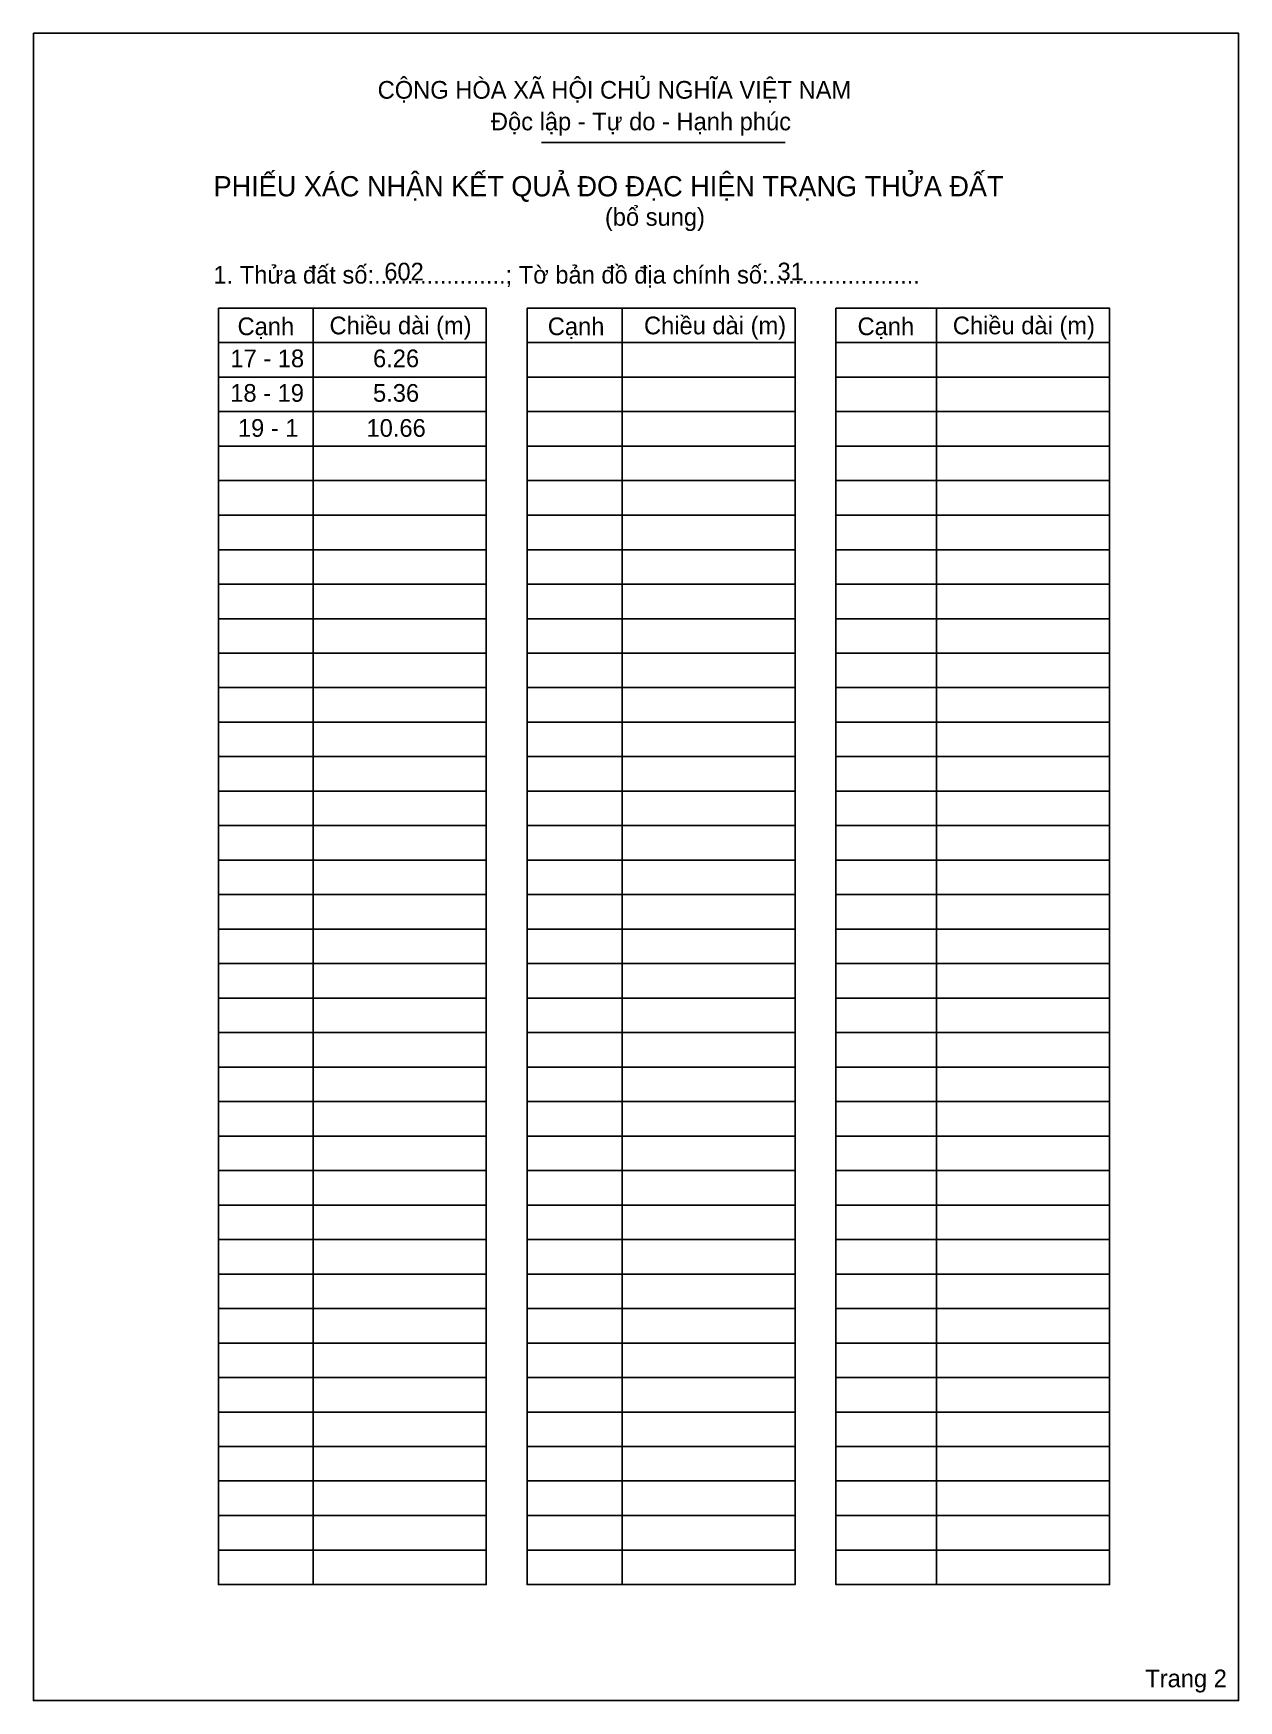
# Model space of a CAD drawing. Extents: x 536341 to 537103, y 1837113 to 1837289.
# Drawn here: x 536673.9 to 536801.3, y 1837113 to 1837289.2 of the extents above; entities that cross this region are included whole.
import ezdxf

# ---------------------------------------------------------------- set-up
doc = ezdxf.new("R2010")
doc.units = 0
for name, color, linetype in [('Level 1', 7, 'Continuous'), ('Level 2', 7, 'Continuous'), ('Level 52', 7, 'Continuous'), ('Level 6', 7, 'Continuous')]:
    doc.layers.add(name, color=color, linetype=linetype)

msp = doc.modelspace()

# ---------------------------------------------------------------- texts
at = {"layer": 'Level 1'}
for s, height, p in [('CỘNG HÒA XÃ HỘI CHỦ NGHĨA VIỆT NAM', 1.8713, (536710.27, 1837282.29)), ('Độc lập - Tự do - Hạnh phúc', 1.8713, (536722.24, 1837278.95)), ('PHIẾU XÁC NHẬN KẾT QUẢ ĐO ĐẠC HIỆN TRẠNG THỬA ĐẤT', 2.1388, (536692.93, 1837271.97)), ('(bổ sung)', 1.871, (536734.29, 1837268.86)), ('1. Thửa đất số:....................; Tờ bản đồ địa chính số:.......................', 1.8713, (536692.91, 1837262.75)), ('Chiều dài (m)', 1.8713, (536705.18, 1837257.39)), ('Chiều dài (m)', 1.8713, (536738.42, 1837257.39)), ('Chiều dài (m)', 1.8713, (536771.06, 1837257.39)), ('Cạnh', 1.871, (536695.46, 1837257.3)), ('Cạnh', 1.871, (536728.25, 1837257.3)), ('Cạnh', 1.871, (536760.99, 1837257.3)), ('Trang 2', 1.871, (536791.4, 1837114.41))]:
    msp.add_text(s, height=height, dxfattribs=at).set_placement(p)
at = {"layer": 'Level 52'}
for s, p in [('17 - 18', (536694.71, 1837253.91)), ('6.26', (536709.78, 1837253.91)), ('18 - 19', (536694.69, 1837250.26)), ('5.36', (536709.78, 1837250.26)), ('19 - 1', (536695.5, 1837246.56)), ('10.66', (536709.09, 1837246.56))]:
    msp.add_text(s, height=1.871, dxfattribs=at).set_placement(p)
at = {"layer": 'Level 6'}
for s, p in [('602', (536710.97, 1837263.08)), ('31', (536752.53, 1837263.09))]:
    msp.add_text(s, height=1.871, dxfattribs=at).set_placement(p)

# ---------------------------------------------------------------- linework, layer by layer
at = {"layer": 'Level 1'}
for p, q in [((536673.88, 1837289.2), (536673.88, 1837289.2)), ((536727.58, 1837277.67), (536753.34, 1837277.67)), ((536703.46, 1837260.15), (536703.46, 1837125.27)), ((536736.1, 1837260.15), (536736.1, 1837125.27)), ((536769.34, 1837260.15), (536769.34, 1837125.27)), ((536693.43, 1837256.51), (536721.75, 1837256.51)), ((536726.07, 1837256.51), (536754.38, 1837256.51)), ((536758.71, 1837256.51), (536787.63, 1837256.51)), ((536693.43, 1837252.86), (536721.75, 1837252.86)), ((536726.07, 1837252.86), (536754.38, 1837252.86)), ((536758.71, 1837252.86), (536787.63, 1837252.86)), ((536693.43, 1837249.22), (536721.75, 1837249.22)), ((536726.07, 1837249.22), (536754.38, 1837249.22)), ((536758.71, 1837249.22), (536787.63, 1837249.22)), ((536693.43, 1837245.57), (536721.75, 1837245.57)), ((536726.07, 1837245.57), (536754.38, 1837245.57)), ((536758.71, 1837245.57), (536787.63, 1837245.57)), ((536693.43, 1837241.93), (536721.75, 1837241.93)), ((536726.07, 1837241.93), (536754.38, 1837241.93)), ((536758.71, 1837241.93), (536787.63, 1837241.93)), ((536693.43, 1837238.28), (536721.75, 1837238.28)), ((536726.07, 1837238.28), (536754.38, 1837238.28)), ((536758.71, 1837238.28), (536787.63, 1837238.28)), ((536693.43, 1837234.63), (536721.75, 1837234.63)), ((536726.07, 1837234.63), (536754.38, 1837234.63)), ((536758.71, 1837234.63), (536787.63, 1837234.63)), ((536693.43, 1837230.99), (536721.75, 1837230.99)), ((536726.07, 1837230.99), (536754.38, 1837230.99)), ((536758.71, 1837230.99), (536787.63, 1837230.99)), ((536693.43, 1837227.34), (536721.75, 1837227.34)), ((536726.07, 1837227.34), (536754.38, 1837227.34)), ((536758.71, 1837227.34), (536787.63, 1837227.34)), ((536693.43, 1837223.7), (536721.75, 1837223.7)), ((536726.07, 1837223.7), (536754.38, 1837223.7)), ((536758.71, 1837223.7), (536787.63, 1837223.7)), ((536693.43, 1837220.05), (536721.75, 1837220.05)), ((536726.07, 1837220.05), (536754.38, 1837220.05)), ((536758.71, 1837220.05), (536787.63, 1837220.05)), ((536693.43, 1837216.41), (536721.75, 1837216.41)), ((536726.07, 1837216.41), (536754.38, 1837216.41)), ((536758.71, 1837216.41), (536787.63, 1837216.41)), ((536693.43, 1837212.76), (536721.75, 1837212.76)), ((536726.07, 1837212.76), (536754.38, 1837212.76)), ((536758.71, 1837212.76), (536787.63, 1837212.76)), ((536693.43, 1837209.12), (536721.75, 1837209.12)), ((536726.07, 1837209.12), (536754.38, 1837209.12)), ((536758.71, 1837209.12), (536787.63, 1837209.12)), ((536693.43, 1837205.47), (536721.75, 1837205.47)), ((536726.07, 1837205.47), (536754.38, 1837205.47)), ((536758.71, 1837205.47), (536787.63, 1837205.47)), ((536693.43, 1837201.83), (536721.75, 1837201.83)), ((536726.07, 1837201.83), (536754.38, 1837201.83)), ((536758.71, 1837201.83), (536787.63, 1837201.83)), ((536693.43, 1837198.18), (536721.75, 1837198.18)), ((536726.07, 1837198.18), (536754.38, 1837198.18)), ((536758.71, 1837198.18), (536787.63, 1837198.18)), ((536693.43, 1837194.53), (536721.75, 1837194.53)), ((536726.07, 1837194.53), (536754.38, 1837194.53)), ((536758.71, 1837194.53), (536787.63, 1837194.53)), ((536693.43, 1837190.89), (536721.75, 1837190.89)), ((536726.07, 1837190.89), (536754.38, 1837190.89)), ((536758.71, 1837190.89), (536787.63, 1837190.89)), ((536693.43, 1837187.24), (536721.75, 1837187.24)), ((536726.07, 1837187.24), (536754.38, 1837187.24)), ((536758.71, 1837187.24), (536787.63, 1837187.24)), ((536693.43, 1837183.6), (536721.75, 1837183.6)), ((536726.07, 1837183.6), (536754.38, 1837183.6)), ((536758.71, 1837183.6), (536787.63, 1837183.6)), ((536693.43, 1837179.95), (536721.75, 1837179.95)), ((536726.07, 1837179.95), (536754.38, 1837179.95)), ((536758.71, 1837179.95), (536787.63, 1837179.95)), ((536693.43, 1837176.31), (536721.75, 1837176.31)), ((536726.07, 1837176.31), (536754.38, 1837176.31)), ((536758.71, 1837176.31), (536787.63, 1837176.31)), ((536693.43, 1837172.66), (536721.75, 1837172.66)), ((536726.07, 1837172.66), (536754.38, 1837172.66)), ((536758.71, 1837172.66), (536787.63, 1837172.66)), ((536693.43, 1837169.02), (536721.75, 1837169.02)), ((536726.07, 1837169.02), (536754.38, 1837169.02)), ((536758.71, 1837169.02), (536787.63, 1837169.02)), ((536693.43, 1837165.37), (536721.75, 1837165.37)), ((536726.07, 1837165.37), (536754.38, 1837165.37)), ((536758.71, 1837165.37), (536787.63, 1837165.37)), ((536693.43, 1837161.72), (536721.75, 1837161.72)), ((536726.07, 1837161.72), (536754.38, 1837161.72)), ((536758.71, 1837161.72), (536787.63, 1837161.72)), ((536693.43, 1837158.08), (536721.75, 1837158.08)), ((536726.07, 1837158.08), (536754.38, 1837158.08)), ((536758.71, 1837158.08), (536787.63, 1837158.08)), ((536693.43, 1837154.43), (536721.75, 1837154.43)), ((536726.07, 1837154.43), (536754.38, 1837154.43)), ((536758.71, 1837154.43), (536787.63, 1837154.43)), ((536693.43, 1837150.79), (536721.75, 1837150.79)), ((536726.07, 1837150.79), (536754.38, 1837150.79)), ((536758.71, 1837150.79), (536787.63, 1837150.79)), ((536693.43, 1837147.14), (536721.75, 1837147.14)), ((536726.07, 1837147.14), (536754.38, 1837147.14)), ((536758.71, 1837147.14), (536787.63, 1837147.14)), ((536693.43, 1837143.5), (536721.75, 1837143.5)), ((536726.07, 1837143.5), (536754.38, 1837143.5)), ((536758.71, 1837143.5), (536787.63, 1837143.5)), ((536693.43, 1837139.85), (536721.75, 1837139.85)), ((536726.07, 1837139.85), (536754.38, 1837139.85)), ((536758.71, 1837139.85), (536787.63, 1837139.85)), ((536693.43, 1837136.21), (536721.75, 1837136.21)), ((536726.07, 1837136.21), (536754.38, 1837136.21)), ((536758.71, 1837136.21), (536787.63, 1837136.21)), ((536693.43, 1837132.56), (536721.75, 1837132.56)), ((536726.07, 1837132.56), (536754.38, 1837132.56)), ((536758.71, 1837132.56), (536787.63, 1837132.56)), ((536693.43, 1837128.91), (536721.75, 1837128.91)), ((536726.07, 1837128.91), (536754.38, 1837128.91)), ((536758.71, 1837128.91), (536787.63, 1837128.91)), ((536801.27, 1837113), (536801.27, 1837113))]:
    msp.add_line(p, q, dxfattribs=at)
for points in [[(536693.43, 1837260.15), (536721.75, 1837260.15), (536721.75, 1837125.27), (536693.43, 1837125.27)], [(536726.07, 1837260.15), (536754.38, 1837260.15), (536754.38, 1837125.27), (536726.07, 1837125.27)], [(536758.71, 1837260.15), (536787.63, 1837260.15), (536787.63, 1837125.27), (536758.71, 1837125.27)]]:
    msp.add_lwpolyline(points, close=True, dxfattribs=at)
at = {"layer": 'Level 2'}
msp.add_lwpolyline([(536673.88, 1837289.2), (536801.27, 1837289.2), (536801.27, 1837113), (536673.88, 1837113)], close=True, dxfattribs=at)

msp.set_redraw_order([(e.dxf.handle, doc.entitydb.next_handle()) for e in msp.query("TEXT MTEXT ATTDEF DIMENSION ARC_DIMENSION")])  # texts and dimensions are drawn at this point

doc.saveas('drawing.dxf')
